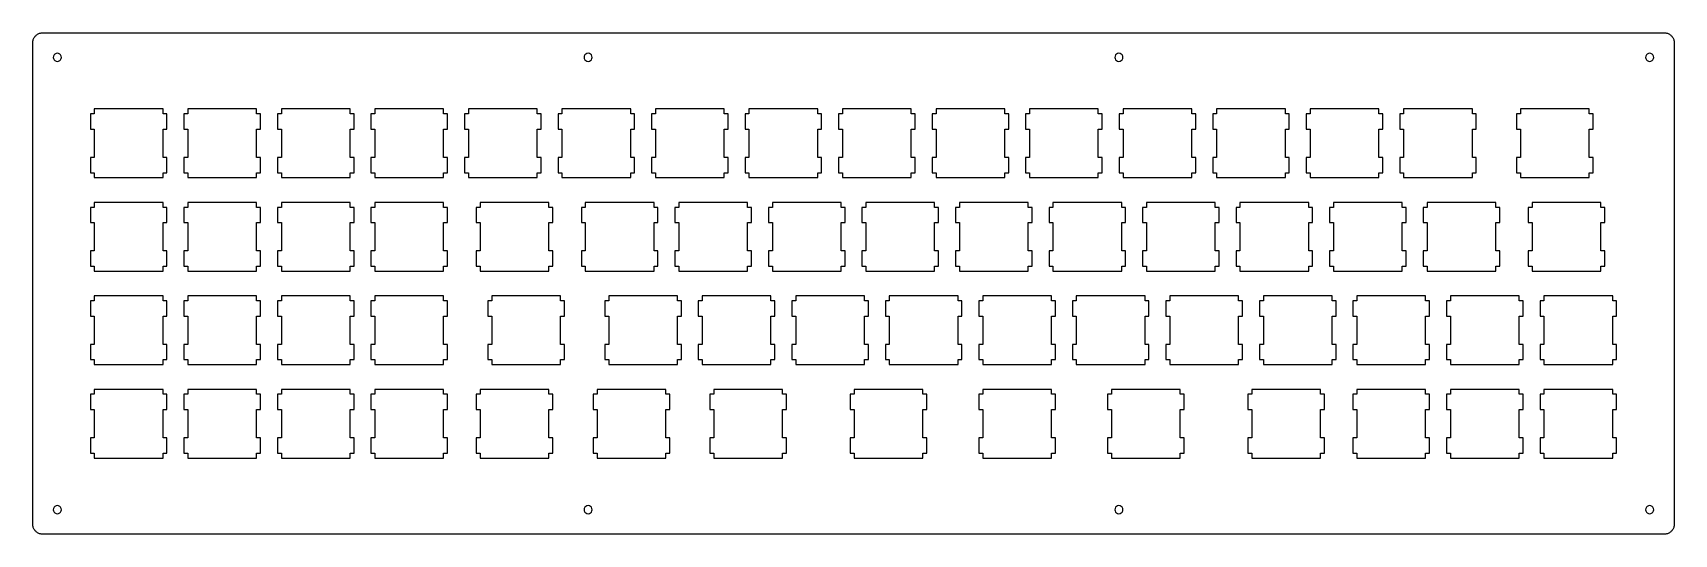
# Model space of a CAD drawing. Extents: x 0 to 334, y 0 to 103.
import ezdxf

# ---------------------------------------------------------------- set-up
doc = ezdxf.new("R2010")
doc.units = 0
doc.layers.get('0').update_dxf_attribs({"linetype": 'CONTINUOUS'})

msp = doc.modelspace()

# ---------------------------------------------------------------- linework, layer by layer
at = {"color": 0}
for p, q in [((0.09508, 100.562), (0.10197, 100.719)), ((0.09508, 2.36196), (0.09508, 100.562)), ((0.10197, 100.719), (0.11989, 100.876)), ((0.11989, 100.876), (0.15021, 101.03)), ((0.15021, 101.03), (0.19293, 101.182)), ((0.19293, 101.182), (0.24805, 101.328)), ((0.24805, 101.328), (0.31282, 101.471)), ((0.31282, 101.471), (0.38999, 101.608)), ((0.38999, 101.608), (0.4768, 101.739)), ((0.4768, 101.739), (0.57464, 101.862)), ((0.57464, 101.862), (0.68075, 101.977)), ((0.68075, 101.977), (0.79651, 102.084)), ((0.79651, 102.084), (0.91915, 102.181)), ((0.91915, 102.181), (1.05006, 102.269)), ((1.05006, 102.269), (1.18787, 102.345)), ((1.18787, 102.345), (1.32981, 102.41)), ((1.32981, 102.41), (1.47588, 102.465)), ((1.47588, 102.465), (1.62884, 102.508)), ((1.62884, 102.508), (1.7818, 102.538)), ((1.7818, 102.538), (1.9389, 102.556)), ((1.9389, 102.556), (2.096, 102.563)), ((2.096, 102.563), (332.421, 102.563)), ((332.421, 102.563), (332.577, 102.556)), ((332.577, 102.556), (332.733, 102.538)), ((332.733, 102.538), (332.887, 102.508)), ((332.887, 102.508), (333.04, 102.465)), ((333.04, 102.465), (333.186, 102.41)), ((333.186, 102.41), (333.328, 102.345)), ((333.328, 102.345), (333.466, 102.269)), ((333.466, 102.269), (333.597, 102.181)), ((333.597, 102.181), (333.72, 102.084)), ((333.72, 102.084), (333.835, 101.977)), ((333.835, 101.977), (333.941, 101.862)), ((333.941, 101.862), (334.039, 101.739)), ((334.039, 101.739), (334.126, 101.608)), ((334.126, 101.608), (334.203, 101.471)), ((334.203, 101.471), (334.268, 101.328)), ((334.268, 101.328), (334.323, 101.182)), ((334.323, 101.182), (334.366, 101.03)), ((334.366, 101.03), (334.396, 100.876)), ((334.396, 100.876), (334.414, 100.719)), ((334.414, 100.719), (334.421, 100.562)), ((334.421, 100.562), (334.421, 2.36196)), ((4.31052, 97.8172), (4.27055, 97.5625)), ((4.27055, 97.5625), (4.31052, 97.3088)), ((4.42764, 98.0475), (4.31052, 97.8172)), ((4.31052, 97.3088), (4.42764, 97.0788)), ((4.61091, 98.2306), (4.42764, 98.0475)), ((4.42764, 97.0788), (4.61091, 96.8954)), ((4.84106, 98.3477), (4.61091, 98.2306)), ((5.09598, 98.388), (4.84106, 98.3477)), ((5.34956, 98.3477), (5.09598, 98.388)), ((5.57967, 98.2306), (5.34956, 98.3477)), ((5.76294, 98.0475), (5.57967, 98.2306)), ((5.57967, 96.8954), (5.76294, 97.0788)), ((5.8801, 97.8172), (5.76294, 98.0475)), ((5.76294, 97.0788), (5.8801, 97.3088)), ((5.92007, 97.5625), (5.8801, 97.8172)), ((5.8801, 97.3088), (5.92007, 97.5625)), ((112.419, 97.8172), (112.379, 97.5625)), ((112.379, 97.5625), (112.419, 97.3088)), ((112.536, 98.0475), (112.419, 97.8172)), ((112.419, 97.3088), (112.536, 97.0788)), ((112.718, 98.2306), (112.536, 98.0475)), ((112.536, 97.0788), (112.718, 96.8954)), ((112.948, 98.3477), (112.718, 98.2306)), ((113.203, 98.388), (112.948, 98.3477)), ((113.458, 98.3477), (113.203, 98.388)), ((113.688, 98.2306), (113.458, 98.3477)), ((113.871, 98.0475), (113.688, 98.2306)), ((113.688, 96.8954), (113.871, 97.0788)), ((113.988, 97.8172), (113.871, 98.0475)), ((113.871, 97.0788), (113.988, 97.3088)), ((114.028, 97.5625), (113.988, 97.8172)), ((113.988, 97.3088), (114.028, 97.5625)), ((220.527, 97.8172), (220.488, 97.5625)), ((220.488, 97.5625), (220.527, 97.3088)), ((220.645, 98.0475), (220.527, 97.8172)), ((220.527, 97.3088), (220.645, 97.0788)), ((220.828, 98.2306), (220.645, 98.0475)), ((220.645, 97.0788), (220.828, 96.8954)), ((221.058, 98.3477), (220.828, 98.2306)), ((221.313, 98.388), (221.058, 98.3477)), ((221.568, 98.3477), (221.313, 98.388)), ((221.798, 98.2306), (221.568, 98.3477)), ((221.98, 98.0475), (221.798, 98.2306)), ((221.798, 96.8954), (221.98, 97.0788)), ((222.097, 97.8172), (221.98, 98.0475)), ((221.98, 97.0788), (222.097, 97.3088)), ((222.137, 97.5625), (222.097, 97.8172)), ((222.097, 97.3088), (222.137, 97.5625)), ((328.636, 97.8172), (328.596, 97.5625)), ((328.596, 97.5625), (328.636, 97.3088)), ((328.753, 98.0475), (328.636, 97.8172)), ((328.636, 97.3088), (328.753, 97.0788)), ((328.936, 98.2306), (328.753, 98.0475)), ((328.753, 97.0788), (328.936, 96.8954)), ((329.166, 98.3477), (328.936, 98.2306)), ((329.421, 98.388), (329.166, 98.3477)), ((329.675, 98.3477), (329.421, 98.388)), ((329.905, 98.2306), (329.675, 98.3477)), ((330.089, 98.0475), (329.905, 98.2306)), ((329.905, 96.8954), (330.089, 97.0788)), ((330.206, 97.8172), (330.089, 98.0475)), ((330.089, 97.0788), (330.206, 97.3088)), ((330.247, 97.5625), (330.206, 97.8172)), ((330.206, 97.3088), (330.247, 97.5625)), ((4.61091, 96.8954), (4.84106, 96.7782)), ((4.84106, 96.7782), (5.09598, 96.7384)), ((5.09598, 96.7384), (5.34956, 96.7782)), ((5.34956, 96.7782), (5.57967, 96.8954)), ((112.718, 96.8954), (112.948, 96.7782)), ((112.948, 96.7782), (113.203, 96.7384)), ((113.203, 96.7384), (113.458, 96.7782)), ((113.458, 96.7782), (113.688, 96.8954)), ((220.828, 96.8954), (221.058, 96.7782)), ((221.058, 96.7782), (221.313, 96.7384)), ((221.313, 96.7384), (221.568, 96.7782)), ((221.568, 96.7782), (221.798, 96.8954)), ((328.936, 96.8954), (329.166, 96.7782)), ((329.166, 96.7782), (329.421, 96.7384)), ((329.421, 96.7384), (329.675, 96.7782)), ((329.675, 96.7782), (329.905, 96.8954)), ((12.6201, 87.0384), (12.6201, 86.0379)), ((26.6209, 87.0384), (12.6201, 87.0384)), ((26.6209, 86.0379), (26.6209, 87.0384)), ((31.6701, 87.0384), (31.6701, 86.0379)), ((45.671, 87.0384), (31.6701, 87.0384)), ((45.671, 86.0379), (45.671, 87.0384)), ((50.7199, 87.0384), (50.7199, 86.0379)), ((64.721, 87.0384), (50.7199, 87.0384)), ((64.721, 86.0379), (64.721, 87.0384)), ((69.7699, 87.0384), (69.7699, 86.0379)), ((83.771, 87.0384), (69.7699, 87.0384)), ((83.771, 86.0379), (83.771, 87.0384)), ((88.8199, 87.0384), (88.8199, 86.0379)), ((102.821, 87.0384), (88.8199, 87.0384)), ((102.821, 86.0379), (102.821, 87.0384)), ((107.87, 87.0384), (107.87, 86.0379)), ((121.87, 87.0384), (107.87, 87.0384)), ((121.87, 86.0379), (121.87, 87.0384)), ((126.92, 87.0384), (126.92, 86.0379)), ((140.921, 87.0384), (126.92, 87.0384)), ((140.921, 86.0379), (140.921, 87.0384)), ((145.97, 87.0384), (145.97, 86.0379)), ((159.971, 87.0384), (145.97, 87.0384)), ((159.971, 86.0379), (159.971, 87.0384)), ((165.02, 87.0384), (165.02, 86.0379)), ((179.021, 87.0384), (165.02, 87.0384)), ((179.021, 86.0379), (179.021, 87.0384)), ((184.07, 87.0384), (184.07, 86.0379)), ((198.071, 87.0384), (184.07, 87.0384)), ((198.071, 86.0379), (198.071, 87.0384)), ((203.12, 87.0384), (203.12, 86.0379)), ((217.121, 87.0384), (203.12, 87.0384)), ((217.121, 86.0379), (217.121, 87.0384)), ((222.17, 87.0384), (222.17, 86.0379)), ((236.171, 87.0384), (222.17, 87.0384)), ((236.171, 86.0379), (236.171, 87.0384)), ((241.22, 87.0384), (241.22, 86.0379)), ((255.221, 87.0384), (241.22, 87.0384)), ((255.221, 86.0379), (255.221, 87.0384)), ((260.27, 87.0384), (260.27, 86.0379)), ((274.271, 87.0384), (260.27, 87.0384)), ((274.271, 86.0379), (274.271, 87.0384)), ((279.32, 87.0384), (279.32, 86.0379)), ((293.321, 87.0384), (279.32, 87.0384)), ((293.321, 86.0379), (293.321, 87.0384)), ((303.132, 87.0384), (303.132, 86.0379)), ((317.132, 87.0384), (303.132, 87.0384)), ((317.132, 86.0379), (317.132, 87.0384)), ((12.6201, 86.0379), (11.8194, 86.0379)), ((11.8194, 86.0379), (11.8194, 82.9374)), ((27.4188, 86.0379), (26.6209, 86.0379)), ((27.4188, 82.9374), (27.4188, 86.0379)), ((31.6701, 86.0379), (30.8708, 86.0379)), ((30.8708, 86.0379), (30.8708, 82.9374)), ((46.4704, 86.0379), (45.671, 86.0379)), ((46.4704, 82.9374), (46.4704, 86.0379)), ((50.7199, 86.0379), (49.9209, 86.0379)), ((49.9209, 86.0379), (49.9209, 82.9374)), ((65.5204, 86.0379), (64.721, 86.0379)), ((65.5204, 82.9374), (65.5204, 86.0379)), ((69.7699, 86.0379), (68.9709, 86.0379)), ((68.9709, 86.0379), (68.9709, 82.9374)), ((84.5704, 86.0379), (83.771, 86.0379)), ((84.5704, 82.9374), (84.5704, 86.0379)), ((88.8199, 86.0379), (88.0209, 86.0379)), ((88.0209, 86.0379), (88.0209, 82.9374)), ((103.619, 86.0379), (102.821, 86.0379)), ((103.619, 82.9374), (103.619, 86.0379)), ((107.87, 86.0379), (107.071, 86.0379)), ((107.071, 86.0379), (107.071, 82.9374)), ((122.669, 86.0379), (121.87, 86.0379)), ((122.669, 82.9374), (122.669, 86.0379)), ((126.92, 86.0379), (126.119, 86.0379)), ((126.119, 86.0379), (126.119, 82.9374)), ((141.72, 86.0379), (140.921, 86.0379)), ((141.72, 82.9374), (141.72, 86.0379)), ((145.97, 86.0379), (145.171, 86.0379)), ((145.171, 86.0379), (145.171, 82.9374)), ((160.77, 86.0379), (159.971, 86.0379)), ((160.77, 82.9374), (160.77, 86.0379)), ((165.02, 86.0379), (164.221, 86.0379)), ((164.221, 86.0379), (164.221, 82.9374)), ((179.82, 86.0379), (179.021, 86.0379)), ((179.82, 82.9374), (179.82, 86.0379)), ((184.07, 86.0379), (183.271, 86.0379)), ((183.271, 86.0379), (183.271, 82.9374)), ((198.87, 86.0379), (198.071, 86.0379)), ((198.87, 82.9374), (198.87, 86.0379)), ((203.12, 86.0379), (202.321, 86.0379)), ((202.321, 86.0379), (202.321, 82.9374)), ((217.92, 86.0379), (217.121, 86.0379)), ((217.92, 82.9374), (217.92, 86.0379)), ((222.17, 86.0379), (221.371, 86.0379)), ((221.371, 86.0379), (221.371, 82.9374)), ((236.97, 86.0379), (236.171, 86.0379)), ((236.97, 82.9374), (236.97, 86.0379)), ((241.22, 86.0379), (240.421, 86.0379)), ((240.421, 86.0379), (240.421, 82.9374)), ((256.02, 86.0379), (255.221, 86.0379)), ((256.02, 82.9374), (256.02, 86.0379)), ((260.27, 86.0379), (259.471, 86.0379)), ((259.471, 86.0379), (259.471, 82.9374)), ((275.07, 86.0379), (274.271, 86.0379)), ((275.07, 82.9374), (275.07, 86.0379)), ((279.32, 86.0379), (278.521, 86.0379)), ((278.521, 86.0379), (278.521, 82.9374)), ((294.12, 86.0379), (293.321, 86.0379)), ((294.12, 82.9374), (294.12, 86.0379)), ((303.132, 86.0379), (302.332, 86.0379)), ((302.332, 86.0379), (302.332, 82.9374)), ((317.933, 86.0379), (317.132, 86.0379)), ((317.933, 82.9374), (317.933, 86.0379)), ((11.8194, 82.9374), (12.6201, 82.9374)), ((12.6201, 82.9374), (12.6201, 77.1384)), ((26.6209, 77.1384), (26.6209, 82.9374)), ((26.6209, 82.9374), (27.4188, 82.9374)), ((30.8708, 82.9374), (31.6701, 82.9374)), ((31.6701, 82.9374), (31.6701, 77.1384)), ((45.671, 77.1384), (45.671, 82.9374)), ((45.671, 82.9374), (46.4704, 82.9374)), ((49.9209, 82.9374), (50.7199, 82.9374)), ((50.7199, 82.9374), (50.7199, 77.1384)), ((64.721, 77.1384), (64.721, 82.9374)), ((64.721, 82.9374), (65.5204, 82.9374)), ((68.9709, 82.9374), (69.7699, 82.9374)), ((69.7699, 82.9374), (69.7699, 77.1384)), ((83.771, 77.1384), (83.771, 82.9374)), ((83.771, 82.9374), (84.5704, 82.9374)), ((88.0209, 82.9374), (88.8199, 82.9374)), ((88.8199, 82.9374), (88.8199, 77.1384)), ((102.821, 77.1384), (102.821, 82.9374)), ((102.821, 82.9374), (103.619, 82.9374)), ((107.071, 82.9374), (107.87, 82.9374)), ((107.87, 82.9374), (107.87, 77.1384)), ((121.87, 77.1384), (121.87, 82.9374)), ((121.87, 82.9374), (122.669, 82.9374)), ((126.119, 82.9374), (126.92, 82.9374)), ((126.92, 82.9374), (126.92, 77.1384)), ((140.921, 77.1384), (140.921, 82.9374)), ((140.921, 82.9374), (141.72, 82.9374)), ((145.171, 82.9374), (145.97, 82.9374)), ((145.97, 82.9374), (145.97, 77.1384)), ((159.971, 77.1384), (159.971, 82.9374)), ((159.971, 82.9374), (160.77, 82.9374)), ((164.221, 82.9374), (165.02, 82.9374)), ((165.02, 82.9374), (165.02, 77.1384)), ((179.021, 77.1384), (179.021, 82.9374)), ((179.021, 82.9374), (179.82, 82.9374)), ((183.271, 82.9374), (184.07, 82.9374)), ((184.07, 82.9374), (184.07, 77.1384)), ((198.071, 77.1384), (198.071, 82.9374)), ((198.071, 82.9374), (198.87, 82.9374)), ((202.321, 82.9374), (203.12, 82.9374)), ((203.12, 82.9374), (203.12, 77.1384)), ((217.121, 77.1384), (217.121, 82.9374)), ((217.121, 82.9374), (217.92, 82.9374)), ((221.371, 82.9374), (222.17, 82.9374)), ((222.17, 82.9374), (222.17, 77.1384)), ((236.171, 77.1384), (236.171, 82.9374)), ((236.171, 82.9374), (236.97, 82.9374)), ((240.421, 82.9374), (241.22, 82.9374)), ((241.22, 82.9374), (241.22, 77.1384)), ((255.221, 77.1384), (255.221, 82.9374)), ((255.221, 82.9374), (256.02, 82.9374)), ((259.471, 82.9374), (260.27, 82.9374)), ((260.27, 82.9374), (260.27, 77.1384)), ((274.271, 77.1384), (274.271, 82.9374)), ((274.271, 82.9374), (275.07, 82.9374)), ((278.521, 82.9374), (279.32, 82.9374)), ((279.32, 82.9374), (279.32, 77.1384)), ((293.321, 77.1384), (293.321, 82.9374)), ((293.321, 82.9374), (294.12, 82.9374)), ((302.332, 82.9374), (303.132, 82.9374)), ((303.132, 82.9374), (303.132, 77.1384)), ((317.132, 77.1384), (317.132, 82.9374)), ((317.132, 82.9374), (317.933, 82.9374)), ((12.6201, 77.1384), (11.8194, 77.1384)), ((11.8194, 77.1384), (11.8194, 74.0378)), ((27.4188, 77.1384), (26.6209, 77.1384)), ((27.4188, 74.0378), (27.4188, 77.1384)), ((31.6701, 77.1384), (30.8708, 77.1384)), ((30.8708, 77.1384), (30.8708, 74.0378)), ((46.4704, 77.1384), (45.671, 77.1384)), ((46.4704, 74.0378), (46.4704, 77.1384)), ((50.7199, 77.1384), (49.9209, 77.1384)), ((49.9209, 77.1384), (49.9209, 74.0378)), ((65.5204, 77.1384), (64.721, 77.1384)), ((65.5204, 74.0378), (65.5204, 77.1384)), ((69.7699, 77.1384), (68.9709, 77.1384)), ((68.9709, 77.1384), (68.9709, 74.0378)), ((84.5704, 77.1384), (83.771, 77.1384)), ((84.5704, 74.0378), (84.5704, 77.1384)), ((88.8199, 77.1384), (88.0209, 77.1384)), ((88.0209, 77.1384), (88.0209, 74.0378)), ((103.619, 77.1384), (102.821, 77.1384)), ((103.619, 74.0378), (103.619, 77.1384)), ((107.87, 77.1384), (107.071, 77.1384)), ((107.071, 77.1384), (107.071, 74.0378)), ((122.669, 77.1384), (121.87, 77.1384)), ((122.669, 74.0378), (122.669, 77.1384)), ((126.92, 77.1384), (126.119, 77.1384)), ((126.119, 77.1384), (126.119, 74.0378)), ((141.72, 77.1384), (140.921, 77.1384)), ((141.72, 74.0378), (141.72, 77.1384)), ((145.97, 77.1384), (145.171, 77.1384)), ((145.171, 77.1384), (145.171, 74.0378)), ((160.77, 77.1384), (159.971, 77.1384)), ((160.77, 74.0378), (160.77, 77.1384)), ((165.02, 77.1384), (164.221, 77.1384)), ((164.221, 77.1384), (164.221, 74.0378)), ((179.82, 77.1384), (179.021, 77.1384)), ((179.82, 74.0378), (179.82, 77.1384)), ((184.07, 77.1384), (183.271, 77.1384)), ((183.271, 77.1384), (183.271, 74.0378)), ((198.87, 77.1384), (198.071, 77.1384)), ((198.87, 74.0378), (198.87, 77.1384)), ((203.12, 77.1384), (202.321, 77.1384)), ((202.321, 77.1384), (202.321, 74.0378)), ((217.92, 77.1384), (217.121, 77.1384)), ((217.92, 74.0378), (217.92, 77.1384)), ((222.17, 77.1384), (221.371, 77.1384)), ((221.371, 77.1384), (221.371, 74.0378)), ((236.97, 77.1384), (236.171, 77.1384)), ((236.97, 74.0378), (236.97, 77.1384)), ((241.22, 77.1384), (240.421, 77.1384)), ((240.421, 77.1384), (240.421, 74.0378)), ((256.02, 77.1384), (255.221, 77.1384)), ((256.02, 74.0378), (256.02, 77.1384)), ((260.27, 77.1384), (259.471, 77.1384)), ((259.471, 77.1384), (259.471, 74.0378)), ((275.07, 77.1384), (274.271, 77.1384)), ((275.07, 74.0378), (275.07, 77.1384)), ((279.32, 77.1384), (278.521, 77.1384)), ((278.521, 77.1384), (278.521, 74.0378)), ((294.12, 77.1384), (293.321, 77.1384)), ((294.12, 74.0378), (294.12, 77.1384)), ((303.132, 77.1384), (302.332, 77.1384)), ((302.332, 77.1384), (302.332, 74.0378)), ((317.933, 77.1384), (317.132, 77.1384)), ((317.933, 74.0378), (317.933, 77.1384)), ((11.8194, 74.0378), (12.6201, 74.0378)), ((12.6201, 74.0378), (12.6201, 73.0373)), ((26.6209, 73.0373), (26.6209, 74.0378)), ((26.6209, 74.0378), (27.4188, 74.0378)), ((30.8708, 74.0378), (31.6701, 74.0378)), ((31.6701, 74.0378), (31.6701, 73.0373)), ((45.671, 73.0373), (45.671, 74.0378)), ((45.671, 74.0378), (46.4704, 74.0378)), ((49.9209, 74.0378), (50.7199, 74.0378)), ((50.7199, 74.0378), (50.7199, 73.0373)), ((64.721, 73.0373), (64.721, 74.0378)), ((64.721, 74.0378), (65.5204, 74.0378)), ((68.9709, 74.0378), (69.7699, 74.0378)), ((69.7699, 74.0378), (69.7699, 73.0373)), ((83.771, 73.0373), (83.771, 74.0378)), ((83.771, 74.0378), (84.5704, 74.0378)), ((88.0209, 74.0378), (88.8199, 74.0378)), ((88.8199, 74.0378), (88.8199, 73.0373)), ((102.821, 73.0373), (102.821, 74.0378)), ((102.821, 74.0378), (103.619, 74.0378)), ((107.071, 74.0378), (107.87, 74.0378)), ((107.87, 74.0378), (107.87, 73.0373)), ((121.87, 73.0373), (121.87, 74.0378)), ((121.87, 74.0378), (122.669, 74.0378)), ((126.119, 74.0378), (126.92, 74.0378)), ((126.92, 74.0378), (126.92, 73.0373)), ((140.921, 73.0373), (140.921, 74.0378)), ((140.921, 74.0378), (141.72, 74.0378)), ((145.171, 74.0378), (145.97, 74.0378)), ((145.97, 74.0378), (145.97, 73.0373)), ((159.971, 73.0373), (159.971, 74.0378)), ((159.971, 74.0378), (160.77, 74.0378)), ((164.221, 74.0378), (165.02, 74.0378)), ((165.02, 74.0378), (165.02, 73.0373)), ((179.021, 73.0373), (179.021, 74.0378)), ((179.021, 74.0378), (179.82, 74.0378)), ((183.271, 74.0378), (184.07, 74.0378)), ((184.07, 74.0378), (184.07, 73.0373)), ((198.071, 73.0373), (198.071, 74.0378)), ((198.071, 74.0378), (198.87, 74.0378)), ((202.321, 74.0378), (203.12, 74.0378)), ((203.12, 74.0378), (203.12, 73.0373)), ((217.121, 73.0373), (217.121, 74.0378)), ((217.121, 74.0378), (217.92, 74.0378)), ((221.371, 74.0378), (222.17, 74.0378)), ((222.17, 74.0378), (222.17, 73.0373)), ((236.171, 73.0373), (236.171, 74.0378)), ((236.171, 74.0378), (236.97, 74.0378)), ((240.421, 74.0378), (241.22, 74.0378)), ((241.22, 74.0378), (241.22, 73.0373)), ((255.221, 73.0373), (255.221, 74.0378)), ((255.221, 74.0378), (256.02, 74.0378)), ((259.471, 74.0378), (260.27, 74.0378)), ((260.27, 74.0378), (260.27, 73.0373)), ((274.271, 73.0373), (274.271, 74.0378)), ((274.271, 74.0378), (275.07, 74.0378)), ((278.521, 74.0378), (279.32, 74.0378)), ((279.32, 74.0378), (279.32, 73.0373)), ((293.321, 73.0373), (293.321, 74.0378)), ((293.321, 74.0378), (294.12, 74.0378)), ((302.332, 74.0378), (303.132, 74.0378)), ((303.132, 74.0378), (303.132, 73.0373)), ((317.132, 73.0373), (317.132, 74.0378)), ((317.132, 74.0378), (317.933, 74.0378)), ((12.6201, 73.0373), (26.6209, 73.0373)), ((31.6701, 73.0373), (45.671, 73.0373)), ((50.7199, 73.0373), (64.721, 73.0373)), ((69.7699, 73.0373), (83.771, 73.0373)), ((88.8199, 73.0373), (102.821, 73.0373)), ((107.87, 73.0373), (121.87, 73.0373)), ((126.92, 73.0373), (140.921, 73.0373)), ((145.97, 73.0373), (159.971, 73.0373)), ((165.02, 73.0373), (179.021, 73.0373)), ((184.07, 73.0373), (198.071, 73.0373)), ((203.12, 73.0373), (217.121, 73.0373)), ((222.17, 73.0373), (236.171, 73.0373)), ((241.22, 73.0373), (255.221, 73.0373)), ((260.27, 73.0373), (274.271, 73.0373)), ((279.32, 73.0373), (293.321, 73.0373)), ((303.132, 73.0373), (317.132, 73.0373)), ((12.6201, 66.9879), (11.8194, 66.9879)), ((11.8194, 66.9879), (11.8194, 63.8874)), ((12.6201, 67.9884), (12.6201, 66.9879)), ((26.6209, 67.9884), (12.6201, 67.9884)), ((26.6209, 66.9879), (26.6209, 67.9884)), ((27.4188, 66.9879), (26.6209, 66.9879)), ((27.4188, 63.8874), (27.4188, 66.9879)), ((31.6701, 66.9879), (30.8708, 66.9879)), ((30.8708, 66.9879), (30.8708, 63.8874)), ((31.6701, 67.9884), (31.6701, 66.9879)), ((45.671, 67.9884), (31.6701, 67.9884)), ((45.671, 66.9879), (45.671, 67.9884)), ((46.4704, 66.9879), (45.671, 66.9879)), ((46.4704, 63.8874), (46.4704, 66.9879)), ((50.7199, 66.9879), (49.9209, 66.9879)), ((49.9209, 66.9879), (49.9209, 63.8874)), ((50.7199, 67.9884), (50.7199, 66.9879)), ((64.721, 67.9884), (50.7199, 67.9884)), ((64.721, 66.9879), (64.721, 67.9884)), ((65.5204, 66.9879), (64.721, 66.9879)), ((65.5204, 63.8874), (65.5204, 66.9879)), ((69.7699, 66.9879), (68.9709, 66.9879)), ((68.9709, 66.9879), (68.9709, 63.8874)), ((69.7699, 67.9884), (69.7699, 66.9879)), ((83.771, 67.9884), (69.7699, 67.9884)), ((83.771, 66.9879), (83.771, 67.9884)), ((84.5704, 66.9879), (83.771, 66.9879)), ((84.5704, 63.8874), (84.5704, 66.9879)), ((91.2012, 66.9879), (90.4021, 66.9879)), ((90.4021, 66.9879), (90.4021, 63.8874)), ((91.2012, 67.9884), (91.2012, 66.9879)), ((105.201, 67.9884), (91.2012, 67.9884)), ((105.201, 66.9879), (105.201, 67.9884)), ((106.002, 66.9879), (105.201, 66.9879)), ((106.002, 63.8874), (106.002, 66.9879)), ((112.632, 66.9879), (111.832, 66.9879)), ((111.832, 66.9879), (111.832, 63.8874)), ((112.632, 67.9884), (112.632, 66.9879)), ((126.632, 67.9884), (112.632, 67.9884)), ((126.632, 66.9879), (126.632, 67.9884)), ((127.433, 66.9879), (126.632, 66.9879)), ((127.433, 63.8874), (127.433, 66.9879)), ((131.682, 66.9879), (130.882, 66.9879)), ((130.882, 66.9879), (130.882, 63.8874)), ((131.682, 67.9884), (131.682, 66.9879)), ((145.682, 67.9884), (131.682, 67.9884)), ((145.682, 66.9879), (145.682, 67.9884)), ((146.483, 66.9879), (145.682, 66.9879)), ((146.483, 63.8874), (146.483, 66.9879)), ((150.732, 66.9879), (149.932, 66.9879)), ((149.932, 66.9879), (149.932, 63.8874)), ((150.732, 67.9884), (150.732, 66.9879)), ((164.732, 67.9884), (150.732, 67.9884)), ((164.732, 66.9879), (164.732, 67.9884)), ((165.533, 66.9879), (164.732, 66.9879)), ((165.533, 63.8874), (165.533, 66.9879)), ((169.782, 66.9879), (168.982, 66.9879)), ((168.982, 66.9879), (168.982, 63.8874)), ((169.782, 67.9884), (169.782, 66.9879)), ((183.782, 67.9884), (169.782, 67.9884)), ((183.782, 66.9879), (183.782, 67.9884)), ((184.583, 66.9879), (183.782, 66.9879)), ((184.583, 63.8874), (184.583, 66.9879)), ((188.832, 66.9879), (188.032, 66.9879)), ((188.032, 66.9879), (188.032, 63.8874)), ((188.832, 67.9884), (188.832, 66.9879)), ((202.832, 67.9884), (188.832, 67.9884)), ((202.832, 66.9879), (202.832, 67.9884)), ((203.633, 66.9879), (202.832, 66.9879)), ((203.633, 63.8874), (203.633, 66.9879)), ((207.882, 66.9879), (207.082, 66.9879)), ((207.082, 66.9879), (207.082, 63.8874)), ((207.882, 67.9884), (207.882, 66.9879)), ((221.882, 67.9884), (207.882, 67.9884)), ((221.882, 66.9879), (221.882, 67.9884)), ((222.683, 66.9879), (221.882, 66.9879)), ((222.683, 63.8874), (222.683, 66.9879)), ((226.932, 66.9879), (226.132, 66.9879)), ((226.132, 66.9879), (226.132, 63.8874)), ((226.932, 67.9884), (226.932, 66.9879)), ((240.932, 67.9884), (226.932, 67.9884)), ((240.932, 66.9879), (240.932, 67.9884)), ((241.733, 66.9879), (240.932, 66.9879)), ((241.733, 63.8874), (241.733, 66.9879)), ((245.982, 66.9879), (245.182, 66.9879)), ((245.182, 66.9879), (245.182, 63.8874)), ((245.982, 67.9884), (245.982, 66.9879)), ((259.982, 67.9884), (245.982, 67.9884)), ((259.982, 66.9879), (259.982, 67.9884)), ((260.783, 66.9879), (259.982, 66.9879)), ((260.783, 63.8874), (260.783, 66.9879)), ((265.032, 66.9879), (264.232, 66.9879)), ((264.232, 66.9879), (264.232, 63.8874)), ((265.032, 67.9884), (265.032, 66.9879)), ((279.032, 67.9884), (265.032, 67.9884)), ((279.032, 66.9879), (279.032, 67.9884)), ((279.833, 66.9879), (279.032, 66.9879)), ((279.833, 63.8874), (279.833, 66.9879)), ((284.082, 66.9879), (283.282, 66.9879)), ((283.282, 66.9879), (283.282, 63.8874)), ((284.082, 67.9884), (284.082, 66.9879)), ((298.082, 67.9884), (284.082, 67.9884)), ((298.082, 66.9879), (298.082, 67.9884)), ((298.883, 66.9879), (298.082, 66.9879)), ((298.883, 63.8874), (298.883, 66.9879)), ((305.514, 66.9879), (304.713, 66.9879)), ((304.713, 66.9879), (304.713, 63.8874)), ((305.514, 67.9884), (305.514, 66.9879)), ((319.513, 67.9884), (305.514, 67.9884)), ((319.513, 66.9879), (319.513, 67.9884)), ((320.314, 66.9879), (319.513, 66.9879)), ((320.314, 63.8874), (320.314, 66.9879)), ((11.8194, 63.8874), (12.6201, 63.8874)), ((12.6201, 63.8874), (12.6201, 58.0884)), ((26.6209, 58.0884), (26.6209, 63.8874)), ((26.6209, 63.8874), (27.4188, 63.8874)), ((30.8708, 63.8874), (31.6701, 63.8874)), ((31.6701, 63.8874), (31.6701, 58.0884)), ((45.671, 58.0884), (45.671, 63.8874)), ((45.671, 63.8874), (46.4704, 63.8874)), ((49.9209, 63.8874), (50.7199, 63.8874)), ((50.7199, 63.8874), (50.7199, 58.0884)), ((64.721, 58.0884), (64.721, 63.8874)), ((64.721, 63.8874), (65.5204, 63.8874)), ((68.9709, 63.8874), (69.7699, 63.8874)), ((69.7699, 63.8874), (69.7699, 58.0884)), ((83.771, 58.0884), (83.771, 63.8874)), ((83.771, 63.8874), (84.5704, 63.8874)), ((90.4021, 63.8874), (91.2012, 63.8874)), ((91.2012, 63.8874), (91.2012, 58.0884)), ((105.201, 58.0884), (105.201, 63.8874)), ((105.201, 63.8874), (106.002, 63.8874)), ((111.832, 63.8874), (112.632, 63.8874)), ((112.632, 63.8874), (112.632, 58.0884)), ((126.632, 58.0884), (126.632, 63.8874)), ((126.632, 63.8874), (127.433, 63.8874)), ((130.882, 63.8874), (131.682, 63.8874)), ((131.682, 63.8874), (131.682, 58.0884)), ((145.682, 58.0884), (145.682, 63.8874)), ((145.682, 63.8874), (146.483, 63.8874)), ((149.932, 63.8874), (150.732, 63.8874)), ((150.732, 63.8874), (150.732, 58.0884)), ((164.732, 58.0884), (164.732, 63.8874)), ((164.732, 63.8874), (165.533, 63.8874)), ((168.982, 63.8874), (169.782, 63.8874)), ((169.782, 63.8874), (169.782, 58.0884)), ((183.782, 58.0884), (183.782, 63.8874)), ((183.782, 63.8874), (184.583, 63.8874)), ((188.032, 63.8874), (188.832, 63.8874)), ((188.832, 63.8874), (188.832, 58.0884)), ((202.832, 58.0884), (202.832, 63.8874)), ((202.832, 63.8874), (203.633, 63.8874)), ((207.082, 63.8874), (207.882, 63.8874)), ((207.882, 63.8874), (207.882, 58.0884)), ((221.882, 58.0884), (221.882, 63.8874)), ((221.882, 63.8874), (222.683, 63.8874)), ((226.132, 63.8874), (226.932, 63.8874)), ((226.932, 63.8874), (226.932, 58.0884)), ((240.932, 58.0884), (240.932, 63.8874)), ((240.932, 63.8874), (241.733, 63.8874)), ((245.182, 63.8874), (245.982, 63.8874)), ((245.982, 63.8874), (245.982, 58.0884)), ((259.982, 58.0884), (259.982, 63.8874)), ((259.982, 63.8874), (260.783, 63.8874)), ((264.232, 63.8874), (265.032, 63.8874)), ((265.032, 63.8874), (265.032, 58.0884)), ((279.032, 58.0884), (279.032, 63.8874)), ((279.032, 63.8874), (279.833, 63.8874)), ((283.282, 63.8874), (284.082, 63.8874)), ((284.082, 63.8874), (284.082, 58.0884)), ((298.082, 58.0884), (298.082, 63.8874)), ((298.082, 63.8874), (298.883, 63.8874)), ((304.713, 63.8874), (305.514, 63.8874)), ((305.514, 63.8874), (305.514, 58.0884)), ((319.513, 58.0884), (319.513, 63.8874)), ((319.513, 63.8874), (320.314, 63.8874)), ((12.6201, 58.0884), (11.8194, 58.0884)), ((11.8194, 58.0884), (11.8194, 54.9878)), ((27.4188, 58.0884), (26.6209, 58.0884)), ((27.4188, 54.9878), (27.4188, 58.0884)), ((31.6701, 58.0884), (30.8708, 58.0884)), ((30.8708, 58.0884), (30.8708, 54.9878)), ((46.4704, 58.0884), (45.671, 58.0884)), ((46.4704, 54.9878), (46.4704, 58.0884)), ((50.7199, 58.0884), (49.9209, 58.0884)), ((49.9209, 58.0884), (49.9209, 54.9878)), ((65.5204, 58.0884), (64.721, 58.0884)), ((65.5204, 54.9878), (65.5204, 58.0884)), ((69.7699, 58.0884), (68.9709, 58.0884)), ((68.9709, 58.0884), (68.9709, 54.9878)), ((84.5704, 58.0884), (83.771, 58.0884)), ((84.5704, 54.9878), (84.5704, 58.0884)), ((91.2012, 58.0884), (90.4021, 58.0884)), ((90.4021, 58.0884), (90.4021, 54.9878)), ((106.002, 58.0884), (105.201, 58.0884)), ((106.002, 54.9878), (106.002, 58.0884)), ((112.632, 58.0884), (111.832, 58.0884)), ((111.832, 58.0884), (111.832, 54.9878)), ((127.433, 58.0884), (126.632, 58.0884)), ((127.433, 54.9878), (127.433, 58.0884)), ((131.682, 58.0884), (130.882, 58.0884)), ((130.882, 58.0884), (130.882, 54.9878)), ((146.483, 58.0884), (145.682, 58.0884)), ((146.483, 54.9878), (146.483, 58.0884)), ((150.732, 58.0884), (149.932, 58.0884)), ((149.932, 58.0884), (149.932, 54.9878)), ((165.533, 58.0884), (164.732, 58.0884)), ((165.533, 54.9878), (165.533, 58.0884)), ((169.782, 58.0884), (168.982, 58.0884)), ((168.982, 58.0884), (168.982, 54.9878)), ((184.583, 58.0884), (183.782, 58.0884)), ((184.583, 54.9878), (184.583, 58.0884)), ((188.832, 58.0884), (188.032, 58.0884)), ((188.032, 58.0884), (188.032, 54.9878)), ((203.633, 58.0884), (202.832, 58.0884)), ((203.633, 54.9878), (203.633, 58.0884)), ((207.882, 58.0884), (207.082, 58.0884)), ((207.082, 58.0884), (207.082, 54.9878)), ((222.683, 58.0884), (221.882, 58.0884)), ((222.683, 54.9878), (222.683, 58.0884)), ((226.932, 58.0884), (226.132, 58.0884)), ((226.132, 58.0884), (226.132, 54.9878)), ((241.733, 58.0884), (240.932, 58.0884)), ((241.733, 54.9878), (241.733, 58.0884)), ((245.982, 58.0884), (245.182, 58.0884)), ((245.182, 58.0884), (245.182, 54.9878)), ((260.783, 58.0884), (259.982, 58.0884)), ((260.783, 54.9878), (260.783, 58.0884)), ((265.032, 58.0884), (264.232, 58.0884)), ((264.232, 58.0884), (264.232, 54.9878)), ((279.833, 58.0884), (279.032, 58.0884)), ((279.833, 54.9878), (279.833, 58.0884)), ((284.082, 58.0884), (283.282, 58.0884)), ((283.282, 58.0884), (283.282, 54.9878)), ((298.883, 58.0884), (298.082, 58.0884)), ((298.883, 54.9878), (298.883, 58.0884)), ((305.514, 58.0884), (304.713, 58.0884)), ((304.713, 58.0884), (304.713, 54.9878)), ((320.314, 58.0884), (319.513, 58.0884)), ((320.314, 54.9878), (320.314, 58.0884)), ((11.8194, 54.9878), (12.6201, 54.9878)), ((12.6201, 54.9878), (12.6201, 53.9873)), ((12.6201, 53.9873), (26.6209, 53.9873)), ((26.6209, 53.9873), (26.6209, 54.9878)), ((26.6209, 54.9878), (27.4188, 54.9878)), ((30.8708, 54.9878), (31.6701, 54.9878)), ((31.6701, 54.9878), (31.6701, 53.9873)), ((31.6701, 53.9873), (45.671, 53.9873)), ((45.671, 53.9873), (45.671, 54.9878)), ((45.671, 54.9878), (46.4704, 54.9878)), ((49.9209, 54.9878), (50.7199, 54.9878)), ((50.7199, 54.9878), (50.7199, 53.9873)), ((50.7199, 53.9873), (64.721, 53.9873)), ((64.721, 53.9873), (64.721, 54.9878)), ((64.721, 54.9878), (65.5204, 54.9878)), ((68.9709, 54.9878), (69.7699, 54.9878)), ((69.7699, 54.9878), (69.7699, 53.9873)), ((69.7699, 53.9873), (83.771, 53.9873)), ((83.771, 53.9873), (83.771, 54.9878)), ((83.771, 54.9878), (84.5704, 54.9878)), ((90.4021, 54.9878), (91.2012, 54.9878)), ((91.2012, 54.9878), (91.2012, 53.9873)), ((91.2012, 53.9873), (105.201, 53.9873)), ((105.201, 53.9873), (105.201, 54.9878)), ((105.201, 54.9878), (106.002, 54.9878)), ((111.832, 54.9878), (112.632, 54.9878)), ((112.632, 54.9878), (112.632, 53.9873)), ((112.632, 53.9873), (126.632, 53.9873)), ((126.632, 53.9873), (126.632, 54.9878)), ((126.632, 54.9878), (127.433, 54.9878)), ((130.882, 54.9878), (131.682, 54.9878)), ((131.682, 54.9878), (131.682, 53.9873)), ((131.682, 53.9873), (145.682, 53.9873)), ((145.682, 53.9873), (145.682, 54.9878)), ((145.682, 54.9878), (146.483, 54.9878)), ((149.932, 54.9878), (150.732, 54.9878)), ((150.732, 54.9878), (150.732, 53.9873)), ((150.732, 53.9873), (164.732, 53.9873)), ((164.732, 53.9873), (164.732, 54.9878)), ((164.732, 54.9878), (165.533, 54.9878)), ((168.982, 54.9878), (169.782, 54.9878)), ((169.782, 54.9878), (169.782, 53.9873)), ((169.782, 53.9873), (183.782, 53.9873)), ((183.782, 53.9873), (183.782, 54.9878)), ((183.782, 54.9878), (184.583, 54.9878)), ((188.032, 54.9878), (188.832, 54.9878)), ((188.832, 54.9878), (188.832, 53.9873)), ((188.832, 53.9873), (202.832, 53.9873)), ((202.832, 53.9873), (202.832, 54.9878)), ((202.832, 54.9878), (203.633, 54.9878)), ((207.082, 54.9878), (207.882, 54.9878)), ((207.882, 54.9878), (207.882, 53.9873)), ((207.882, 53.9873), (221.882, 53.9873)), ((221.882, 53.9873), (221.882, 54.9878)), ((221.882, 54.9878), (222.683, 54.9878)), ((226.132, 54.9878), (226.932, 54.9878)), ((226.932, 54.9878), (226.932, 53.9873)), ((226.932, 53.9873), (240.932, 53.9873)), ((240.932, 53.9873), (240.932, 54.9878)), ((240.932, 54.9878), (241.733, 54.9878)), ((245.182, 54.9878), (245.982, 54.9878)), ((245.982, 54.9878), (245.982, 53.9873)), ((245.982, 53.9873), (259.982, 53.9873)), ((259.982, 53.9873), (259.982, 54.9878)), ((259.982, 54.9878), (260.783, 54.9878)), ((264.232, 54.9878), (265.032, 54.9878)), ((265.032, 54.9878), (265.032, 53.9873)), ((265.032, 53.9873), (279.032, 53.9873)), ((279.032, 53.9873), (279.032, 54.9878)), ((279.032, 54.9878), (279.833, 54.9878)), ((283.282, 54.9878), (284.082, 54.9878)), ((284.082, 54.9878), (284.082, 53.9873)), ((284.082, 53.9873), (298.082, 53.9873)), ((298.082, 53.9873), (298.082, 54.9878)), ((298.082, 54.9878), (298.883, 54.9878)), ((304.713, 54.9878), (305.514, 54.9878)), ((305.514, 54.9878), (305.514, 53.9873)), ((305.514, 53.9873), (319.513, 53.9873)), ((319.513, 53.9873), (319.513, 54.9878)), ((319.513, 54.9878), (320.314, 54.9878)), ((12.6201, 47.9379), (11.8194, 47.9379)), ((11.8194, 47.9379), (11.8194, 44.8374)), ((12.6201, 48.9384), (12.6201, 47.9379)), ((26.6209, 48.9384), (12.6201, 48.9384)), ((26.6209, 47.9379), (26.6209, 48.9384)), ((27.4188, 47.9379), (26.6209, 47.9379)), ((27.4188, 44.8374), (27.4188, 47.9379)), ((31.6701, 47.9379), (30.8708, 47.9379)), ((30.8708, 47.9379), (30.8708, 44.8374)), ((31.6701, 48.9384), (31.6701, 47.9379)), ((45.671, 48.9384), (31.6701, 48.9384)), ((45.671, 47.9379), (45.671, 48.9384)), ((46.4704, 47.9379), (45.671, 47.9379)), ((46.4704, 44.8374), (46.4704, 47.9379)), ((50.7199, 47.9379), (49.9209, 47.9379)), ((49.9209, 47.9379), (49.9209, 44.8374)), ((50.7199, 48.9384), (50.7199, 47.9379)), ((64.721, 48.9384), (50.7199, 48.9384)), ((64.721, 47.9379), (64.721, 48.9384)), ((65.5204, 47.9379), (64.721, 47.9379)), ((65.5204, 44.8374), (65.5204, 47.9379)), ((69.7699, 47.9379), (68.9709, 47.9379)), ((68.9709, 47.9379), (68.9709, 44.8374)), ((69.7699, 48.9384), (69.7699, 47.9379)), ((83.771, 48.9384), (69.7699, 48.9384)), ((83.771, 47.9379), (83.771, 48.9384)), ((84.5704, 47.9379), (83.771, 47.9379)), ((84.5704, 44.8374), (84.5704, 47.9379)), ((93.5824, 47.9379), (92.782, 47.9379)), ((92.782, 47.9379), (92.782, 44.8374)), ((93.5824, 48.9384), (93.5824, 47.9379)), ((107.582, 48.9384), (93.5824, 48.9384)), ((107.582, 47.9379), (107.582, 48.9384)), ((108.383, 47.9379), (107.582, 47.9379)), ((108.383, 44.8374), (108.383, 47.9379)), ((117.395, 47.9379), (116.596, 47.9379)), ((116.596, 47.9379), (116.596, 44.8374)), ((117.395, 48.9384), (117.395, 47.9379)), ((131.396, 48.9384), (117.395, 48.9384)), ((131.396, 47.9379), (131.396, 48.9384)), ((132.195, 47.9379), (131.396, 47.9379)), ((132.195, 44.8374), (132.195, 47.9379)), ((136.445, 47.9379), (135.646, 47.9379)), ((135.646, 47.9379), (135.646, 44.8374)), ((136.445, 48.9384), (136.445, 47.9379)), ((150.446, 48.9384), (136.445, 48.9384)), ((150.446, 47.9379), (150.446, 48.9384)), ((151.245, 47.9379), (150.446, 47.9379)), ((151.245, 44.8374), (151.245, 47.9379)), ((155.495, 47.9379), (154.696, 47.9379)), ((154.696, 47.9379), (154.696, 44.8374)), ((155.495, 48.9384), (155.495, 47.9379)), ((169.496, 48.9384), (155.495, 48.9384)), ((169.496, 47.9379), (169.496, 48.9384)), ((170.295, 47.9379), (169.496, 47.9379)), ((170.295, 44.8374), (170.295, 47.9379)), ((174.545, 47.9379), (173.746, 47.9379)), ((173.746, 47.9379), (173.746, 44.8374)), ((174.545, 48.9384), (174.545, 47.9379)), ((188.546, 48.9384), (174.545, 48.9384)), ((188.546, 47.9379), (188.546, 48.9384)), ((189.345, 47.9379), (188.546, 47.9379)), ((189.345, 44.8374), (189.345, 47.9379)), ((193.595, 47.9379), (192.796, 47.9379)), ((192.796, 47.9379), (192.796, 44.8374)), ((193.595, 48.9384), (193.595, 47.9379)), ((207.596, 48.9384), (193.595, 48.9384)), ((207.596, 47.9379), (207.596, 48.9384)), ((208.395, 47.9379), (207.596, 47.9379)), ((208.395, 44.8374), (208.395, 47.9379)), ((212.645, 47.9379), (211.846, 47.9379)), ((211.846, 47.9379), (211.846, 44.8374)), ((212.645, 48.9384), (212.645, 47.9379)), ((226.646, 48.9384), (212.645, 48.9384)), ((226.646, 47.9379), (226.646, 48.9384)), ((227.445, 47.9379), (226.646, 47.9379)), ((227.445, 44.8374), (227.445, 47.9379)), ((231.695, 47.9379), (230.896, 47.9379)), ((230.896, 47.9379), (230.896, 44.8374)), ((231.695, 48.9384), (231.695, 47.9379)), ((245.696, 48.9384), (231.695, 48.9384)), ((245.696, 47.9379), (245.696, 48.9384)), ((246.495, 47.9379), (245.696, 47.9379)), ((246.495, 44.8374), (246.495, 47.9379)), ((250.745, 47.9379), (249.946, 47.9379)), ((249.946, 47.9379), (249.946, 44.8374)), ((250.745, 48.9384), (250.745, 47.9379)), ((264.746, 48.9384), (250.745, 48.9384)), ((264.746, 47.9379), (264.746, 48.9384)), ((265.545, 47.9379), (264.746, 47.9379)), ((265.545, 44.8374), (265.545, 47.9379)), ((269.795, 47.9379), (268.996, 47.9379)), ((268.996, 47.9379), (268.996, 44.8374)), ((269.795, 48.9384), (269.795, 47.9379)), ((283.796, 48.9384), (269.795, 48.9384)), ((283.796, 47.9379), (283.796, 48.9384)), ((284.595, 47.9379), (283.796, 47.9379)), ((284.595, 44.8374), (284.595, 47.9379)), ((288.845, 47.9379), (288.046, 47.9379)), ((288.046, 47.9379), (288.046, 44.8374)), ((288.845, 48.9384), (288.845, 47.9379)), ((302.846, 48.9384), (288.845, 48.9384)), ((302.846, 47.9379), (302.846, 48.9384)), ((303.645, 47.9379), (302.846, 47.9379)), ((303.645, 44.8374), (303.645, 47.9379)), ((307.895, 47.9379), (307.096, 47.9379)), ((307.096, 47.9379), (307.096, 44.8374)), ((307.895, 48.9384), (307.895, 47.9379)), ((321.896, 48.9384), (307.895, 48.9384)), ((321.896, 47.9379), (321.896, 48.9384)), ((322.695, 47.9379), (321.896, 47.9379)), ((322.695, 44.8374), (322.695, 47.9379)), ((11.8194, 44.8374), (12.6201, 44.8374)), ((12.6201, 44.8374), (12.6201, 39.0384)), ((26.6209, 39.0384), (26.6209, 44.8374)), ((26.6209, 44.8374), (27.4188, 44.8374)), ((30.8708, 44.8374), (31.6701, 44.8374)), ((31.6701, 44.8374), (31.6701, 39.0384)), ((45.671, 39.0384), (45.671, 44.8374)), ((45.671, 44.8374), (46.4704, 44.8374)), ((49.9209, 44.8374), (50.7199, 44.8374)), ((50.7199, 44.8374), (50.7199, 39.0384)), ((64.721, 39.0384), (64.721, 44.8374)), ((64.721, 44.8374), (65.5204, 44.8374)), ((68.9709, 44.8374), (69.7699, 44.8374)), ((69.7699, 44.8374), (69.7699, 39.0384)), ((83.771, 39.0384), (83.771, 44.8374)), ((83.771, 44.8374), (84.5704, 44.8374)), ((92.782, 44.8374), (93.5824, 44.8374)), ((93.5824, 44.8374), (93.5824, 39.0384)), ((107.582, 39.0384), (107.582, 44.8374)), ((107.582, 44.8374), (108.383, 44.8374)), ((116.596, 44.8374), (117.395, 44.8374)), ((117.395, 44.8374), (117.395, 39.0384)), ((131.396, 39.0384), (131.396, 44.8374)), ((131.396, 44.8374), (132.195, 44.8374)), ((135.646, 44.8374), (136.445, 44.8374)), ((136.445, 44.8374), (136.445, 39.0384)), ((150.446, 39.0384), (150.446, 44.8374)), ((150.446, 44.8374), (151.245, 44.8374)), ((154.696, 44.8374), (155.495, 44.8374)), ((155.495, 44.8374), (155.495, 39.0384)), ((169.496, 39.0384), (169.496, 44.8374)), ((169.496, 44.8374), (170.295, 44.8374)), ((173.746, 44.8374), (174.545, 44.8374)), ((174.545, 44.8374), (174.545, 39.0384)), ((188.546, 39.0384), (188.546, 44.8374)), ((188.546, 44.8374), (189.345, 44.8374)), ((192.796, 44.8374), (193.595, 44.8374)), ((193.595, 44.8374), (193.595, 39.0384)), ((207.596, 39.0384), (207.596, 44.8374)), ((207.596, 44.8374), (208.395, 44.8374)), ((211.846, 44.8374), (212.645, 44.8374)), ((212.645, 44.8374), (212.645, 39.0384)), ((226.646, 39.0384), (226.646, 44.8374)), ((226.646, 44.8374), (227.445, 44.8374)), ((230.896, 44.8374), (231.695, 44.8374)), ((231.695, 44.8374), (231.695, 39.0384)), ((245.696, 39.0384), (245.696, 44.8374)), ((245.696, 44.8374), (246.495, 44.8374)), ((249.946, 44.8374), (250.745, 44.8374)), ((250.745, 44.8374), (250.745, 39.0384)), ((264.746, 39.0384), (264.746, 44.8374)), ((264.746, 44.8374), (265.545, 44.8374)), ((268.996, 44.8374), (269.795, 44.8374)), ((269.795, 44.8374), (269.795, 39.0384)), ((283.796, 39.0384), (283.796, 44.8374)), ((283.796, 44.8374), (284.595, 44.8374)), ((288.046, 44.8374), (288.845, 44.8374)), ((288.845, 44.8374), (288.845, 39.0384)), ((302.846, 39.0384), (302.846, 44.8374)), ((302.846, 44.8374), (303.645, 44.8374)), ((307.096, 44.8374), (307.895, 44.8374)), ((307.895, 44.8374), (307.895, 39.0384)), ((321.896, 39.0384), (321.896, 44.8374)), ((321.896, 44.8374), (322.695, 44.8374)), ((12.6201, 39.0384), (11.8194, 39.0384)), ((11.8194, 39.0384), (11.8194, 35.9378)), ((27.4188, 39.0384), (26.6209, 39.0384)), ((27.4188, 35.9378), (27.4188, 39.0384)), ((31.6701, 39.0384), (30.8708, 39.0384)), ((30.8708, 39.0384), (30.8708, 35.9378)), ((46.4704, 39.0384), (45.671, 39.0384)), ((46.4704, 35.9378), (46.4704, 39.0384)), ((50.7199, 39.0384), (49.9209, 39.0384)), ((49.9209, 39.0384), (49.9209, 35.9378)), ((65.5204, 39.0384), (64.721, 39.0384)), ((65.5204, 35.9378), (65.5204, 39.0384)), ((69.7699, 39.0384), (68.9709, 39.0384)), ((68.9709, 39.0384), (68.9709, 35.9378)), ((84.5704, 39.0384), (83.771, 39.0384)), ((84.5704, 35.9378), (84.5704, 39.0384)), ((93.5824, 39.0384), (92.782, 39.0384)), ((92.782, 39.0384), (92.782, 35.9378)), ((108.383, 39.0384), (107.582, 39.0384)), ((108.383, 35.9378), (108.383, 39.0384)), ((117.395, 39.0384), (116.596, 39.0384)), ((116.596, 39.0384), (116.596, 35.9378)), ((132.195, 39.0384), (131.396, 39.0384)), ((132.195, 35.9378), (132.195, 39.0384)), ((136.445, 39.0384), (135.646, 39.0384)), ((135.646, 39.0384), (135.646, 35.9378)), ((151.245, 39.0384), (150.446, 39.0384)), ((151.245, 35.9378), (151.245, 39.0384)), ((155.495, 39.0384), (154.696, 39.0384)), ((154.696, 39.0384), (154.696, 35.9378)), ((170.295, 39.0384), (169.496, 39.0384)), ((170.295, 35.9378), (170.295, 39.0384)), ((174.545, 39.0384), (173.746, 39.0384)), ((173.746, 39.0384), (173.746, 35.9378)), ((189.345, 39.0384), (188.546, 39.0384)), ((189.345, 35.9378), (189.345, 39.0384)), ((193.595, 39.0384), (192.796, 39.0384)), ((192.796, 39.0384), (192.796, 35.9378)), ((208.395, 39.0384), (207.596, 39.0384)), ((208.395, 35.9378), (208.395, 39.0384)), ((212.645, 39.0384), (211.846, 39.0384)), ((211.846, 39.0384), (211.846, 35.9378)), ((227.445, 39.0384), (226.646, 39.0384)), ((227.445, 35.9378), (227.445, 39.0384)), ((231.695, 39.0384), (230.896, 39.0384)), ((230.896, 39.0384), (230.896, 35.9378)), ((246.495, 39.0384), (245.696, 39.0384)), ((246.495, 35.9378), (246.495, 39.0384)), ((250.745, 39.0384), (249.946, 39.0384)), ((249.946, 39.0384), (249.946, 35.9378)), ((265.545, 39.0384), (264.746, 39.0384)), ((265.545, 35.9378), (265.545, 39.0384)), ((269.795, 39.0384), (268.996, 39.0384)), ((268.996, 39.0384), (268.996, 35.9378)), ((284.595, 39.0384), (283.796, 39.0384)), ((284.595, 35.9378), (284.595, 39.0384)), ((288.845, 39.0384), (288.046, 39.0384)), ((288.046, 39.0384), (288.046, 35.9378)), ((303.645, 39.0384), (302.846, 39.0384)), ((303.645, 35.9378), (303.645, 39.0384)), ((307.895, 39.0384), (307.096, 39.0384)), ((307.096, 39.0384), (307.096, 35.9378)), ((322.695, 39.0384), (321.896, 39.0384)), ((322.695, 35.9378), (322.695, 39.0384)), ((11.8194, 35.9378), (12.6201, 35.9378)), ((12.6201, 35.9378), (12.6201, 34.9374)), ((12.6201, 34.9374), (26.6209, 34.9374)), ((26.6209, 34.9374), (26.6209, 35.9378)), ((26.6209, 35.9378), (27.4188, 35.9378)), ((30.8708, 35.9378), (31.6701, 35.9378)), ((31.6701, 35.9378), (31.6701, 34.9374)), ((31.6701, 34.9374), (45.671, 34.9374)), ((45.671, 34.9374), (45.671, 35.9378)), ((45.671, 35.9378), (46.4704, 35.9378)), ((49.9209, 35.9378), (50.7199, 35.9378)), ((50.7199, 35.9378), (50.7199, 34.9374)), ((50.7199, 34.9374), (64.721, 34.9374)), ((64.721, 34.9374), (64.721, 35.9378)), ((64.721, 35.9378), (65.5204, 35.9378)), ((68.9709, 35.9378), (69.7699, 35.9378)), ((69.7699, 35.9378), (69.7699, 34.9374)), ((69.7699, 34.9374), (83.771, 34.9374)), ((83.771, 34.9374), (83.771, 35.9378)), ((83.771, 35.9378), (84.5704, 35.9378)), ((92.782, 35.9378), (93.5824, 35.9378)), ((93.5824, 35.9378), (93.5824, 34.9374)), ((93.5824, 34.9374), (107.582, 34.9374)), ((107.582, 34.9374), (107.582, 35.9378)), ((107.582, 35.9378), (108.383, 35.9378)), ((116.596, 35.9378), (117.395, 35.9378)), ((117.395, 35.9378), (117.395, 34.9374)), ((117.395, 34.9374), (131.396, 34.9374)), ((131.396, 34.9374), (131.396, 35.9378)), ((131.396, 35.9378), (132.195, 35.9378)), ((135.646, 35.9378), (136.445, 35.9378)), ((136.445, 35.9378), (136.445, 34.9374)), ((136.445, 34.9374), (150.446, 34.9374)), ((150.446, 34.9374), (150.446, 35.9378)), ((150.446, 35.9378), (151.245, 35.9378)), ((154.696, 35.9378), (155.495, 35.9378)), ((155.495, 35.9378), (155.495, 34.9374)), ((155.495, 34.9374), (169.496, 34.9374)), ((169.496, 34.9374), (169.496, 35.9378)), ((169.496, 35.9378), (170.295, 35.9378)), ((173.746, 35.9378), (174.545, 35.9378)), ((174.545, 35.9378), (174.545, 34.9374)), ((174.545, 34.9374), (188.546, 34.9374)), ((188.546, 34.9374), (188.546, 35.9378)), ((188.546, 35.9378), (189.345, 35.9378)), ((192.796, 35.9378), (193.595, 35.9378)), ((193.595, 35.9378), (193.595, 34.9374)), ((193.595, 34.9374), (207.596, 34.9374)), ((207.596, 34.9374), (207.596, 35.9378)), ((207.596, 35.9378), (208.395, 35.9378)), ((211.846, 35.9378), (212.645, 35.9378)), ((212.645, 35.9378), (212.645, 34.9374)), ((212.645, 34.9374), (226.646, 34.9374)), ((226.646, 34.9374), (226.646, 35.9378)), ((226.646, 35.9378), (227.445, 35.9378)), ((230.896, 35.9378), (231.695, 35.9378)), ((231.695, 35.9378), (231.695, 34.9374)), ((231.695, 34.9374), (245.696, 34.9374)), ((245.696, 34.9374), (245.696, 35.9378)), ((245.696, 35.9378), (246.495, 35.9378)), ((249.946, 35.9378), (250.745, 35.9378)), ((250.745, 35.9378), (250.745, 34.9374)), ((250.745, 34.9374), (264.746, 34.9374)), ((264.746, 34.9374), (264.746, 35.9378)), ((264.746, 35.9378), (265.545, 35.9378)), ((268.996, 35.9378), (269.795, 35.9378)), ((269.795, 35.9378), (269.795, 34.9374)), ((269.795, 34.9374), (283.796, 34.9374)), ((283.796, 34.9374), (283.796, 35.9378)), ((283.796, 35.9378), (284.595, 35.9378)), ((288.046, 35.9378), (288.845, 35.9378)), ((288.845, 35.9378), (288.845, 34.9374)), ((288.845, 34.9374), (302.846, 34.9374)), ((302.846, 34.9374), (302.846, 35.9378)), ((302.846, 35.9378), (303.645, 35.9378)), ((307.096, 35.9378), (307.895, 35.9378)), ((307.895, 35.9378), (307.895, 34.9374)), ((307.895, 34.9374), (321.896, 34.9374)), ((321.896, 34.9374), (321.896, 35.9378)), ((321.896, 35.9378), (322.695, 35.9378)), ((12.6201, 28.8878), (11.8194, 28.8878)), ((11.8194, 28.8878), (11.8194, 25.7886)), ((12.6201, 29.8883), (12.6201, 28.8878)), ((26.6209, 29.8883), (12.6201, 29.8883)), ((26.6209, 28.8878), (26.6209, 29.8883)), ((27.4188, 28.8878), (26.6209, 28.8878)), ((27.4188, 25.7886), (27.4188, 28.8878)), ((31.6701, 28.8878), (30.8708, 28.8878)), ((30.8708, 28.8878), (30.8708, 25.7886)), ((31.6701, 29.8883), (31.6701, 28.8878)), ((45.671, 29.8883), (31.6701, 29.8883)), ((45.671, 28.8878), (45.671, 29.8883)), ((46.4704, 28.8878), (45.671, 28.8878)), ((46.4704, 25.7886), (46.4704, 28.8878)), ((50.7199, 28.8878), (49.9209, 28.8878)), ((49.9209, 28.8878), (49.9209, 25.7886)), ((50.7199, 29.8883), (50.7199, 28.8878)), ((64.721, 29.8883), (50.7199, 29.8883)), ((64.721, 28.8878), (64.721, 29.8883)), ((65.5204, 28.8878), (64.721, 28.8878)), ((65.5204, 25.7886), (65.5204, 28.8878)), ((69.7699, 28.8878), (68.9709, 28.8878)), ((68.9709, 28.8878), (68.9709, 25.7886)), ((69.7699, 29.8883), (69.7699, 28.8878)), ((83.771, 29.8883), (69.7699, 29.8883)), ((83.771, 28.8878), (83.771, 29.8883)), ((84.5704, 28.8878), (83.771, 28.8878)), ((84.5704, 25.7886), (84.5704, 28.8878)), ((91.2012, 28.8878), (90.4021, 28.8878)), ((90.4021, 28.8878), (90.4021, 25.7886)), ((91.2012, 29.8883), (91.2012, 28.8878)), ((105.201, 29.8883), (91.2012, 29.8883)), ((105.201, 28.8878), (105.201, 29.8883)), ((106.002, 28.8878), (105.201, 28.8878)), ((106.002, 25.7886), (106.002, 28.8878)), ((115.014, 28.8878), (114.213, 28.8878)), ((114.213, 28.8878), (114.213, 25.7886)), ((115.014, 29.8883), (115.014, 28.8878)), ((129.013, 29.8883), (115.014, 29.8883)), ((129.013, 28.8878), (129.013, 29.8883)), ((129.814, 28.8878), (129.013, 28.8878)), ((129.814, 25.7886), (129.814, 28.8878)), ((138.826, 28.8878), (138.027, 28.8878)), ((138.027, 28.8878), (138.027, 25.7886)), ((138.826, 29.8883), (138.826, 28.8878)), ((152.826, 29.8883), (138.826, 29.8883)), ((152.826, 28.8878), (152.826, 29.8883)), ((153.627, 28.8878), (152.826, 28.8878)), ((153.627, 25.7886), (153.627, 28.8878)), ((167.401, 28.8878), (166.602, 28.8878)), ((166.602, 28.8878), (166.602, 25.7886)), ((167.401, 29.8883), (167.401, 28.8878)), ((181.401, 29.8883), (167.401, 29.8883)), ((181.401, 28.8878), (181.401, 29.8883)), ((182.202, 28.8878), (181.401, 28.8878)), ((182.202, 25.7886), (182.202, 28.8878)), ((193.595, 28.8878), (192.794, 28.8878)), ((192.794, 28.8878), (192.794, 25.7886)), ((193.595, 29.8883), (193.595, 28.8878)), ((207.595, 29.8883), (193.595, 29.8883)), ((207.595, 28.8878), (207.595, 29.8883)), ((208.394, 28.8878), (207.595, 28.8878)), ((208.394, 25.7886), (208.394, 28.8878)), ((219.789, 28.8878), (218.988, 28.8878)), ((218.988, 28.8878), (218.988, 25.7886)), ((219.789, 29.8883), (219.789, 28.8878)), ((233.788, 29.8883), (219.789, 29.8883)), ((233.788, 28.8878), (233.788, 29.8883)), ((234.589, 28.8878), (233.788, 28.8878)), ((234.589, 25.7886), (234.589, 28.8878)), ((248.364, 28.8878), (247.563, 28.8878)), ((247.563, 28.8878), (247.563, 25.7886)), ((248.364, 29.8883), (248.364, 28.8878)), ((262.363, 29.8883), (248.364, 29.8883)), ((262.363, 28.8878), (262.363, 29.8883)), ((263.164, 28.8878), (262.363, 28.8878)), ((263.164, 25.7886), (263.164, 28.8878)), ((269.795, 28.8878), (268.994, 28.8878)), ((268.994, 28.8878), (268.994, 25.7886)), ((269.795, 29.8883), (269.795, 28.8878)), ((283.795, 29.8883), (269.795, 29.8883)), ((283.795, 28.8878), (283.795, 29.8883)), ((284.594, 28.8878), (283.795, 28.8878)), ((284.594, 25.7886), (284.594, 28.8878)), ((288.845, 28.8878), (288.044, 28.8878)), ((288.044, 28.8878), (288.044, 25.7886)), ((288.845, 29.8883), (288.845, 28.8878)), ((302.845, 29.8883), (288.845, 29.8883)), ((302.845, 28.8878), (302.845, 29.8883)), ((303.644, 28.8878), (302.845, 28.8878)), ((303.644, 25.7886), (303.644, 28.8878)), ((307.895, 28.8878), (307.094, 28.8878)), ((307.094, 28.8878), (307.094, 25.7886)), ((307.895, 29.8883), (307.895, 28.8878)), ((321.895, 29.8883), (307.895, 29.8883)), ((321.895, 28.8878), (321.895, 29.8883)), ((322.694, 28.8878), (321.895, 28.8878)), ((322.694, 25.7886), (322.694, 28.8878)), ((11.8194, 25.7886), (12.6201, 25.7886)), ((12.6201, 25.7886), (12.6201, 19.9885)), ((26.6209, 19.9885), (26.6209, 25.7886)), ((26.6209, 25.7886), (27.4188, 25.7886)), ((30.8708, 25.7886), (31.6701, 25.7886)), ((31.6701, 25.7886), (31.6701, 19.9885)), ((45.671, 19.9885), (45.671, 25.7886)), ((45.671, 25.7886), (46.4704, 25.7886)), ((49.9209, 25.7886), (50.7199, 25.7886)), ((50.7199, 25.7886), (50.7199, 19.9885)), ((64.721, 19.9885), (64.721, 25.7886)), ((64.721, 25.7886), (65.5204, 25.7886)), ((68.9709, 25.7886), (69.7699, 25.7886)), ((69.7699, 25.7886), (69.7699, 19.9885)), ((83.771, 19.9885), (83.771, 25.7886)), ((83.771, 25.7886), (84.5704, 25.7886)), ((90.4021, 25.7886), (91.2012, 25.7886)), ((91.2012, 25.7886), (91.2012, 19.9885)), ((105.201, 19.9885), (105.201, 25.7886)), ((105.201, 25.7886), (106.002, 25.7886)), ((114.213, 25.7886), (115.014, 25.7886)), ((115.014, 25.7886), (115.014, 19.9885)), ((129.013, 19.9885), (129.013, 25.7886)), ((129.013, 25.7886), (129.814, 25.7886)), ((138.027, 25.7886), (138.826, 25.7886)), ((138.826, 25.7886), (138.826, 19.9885)), ((152.826, 19.9885), (152.826, 25.7886)), ((152.826, 25.7886), (153.627, 25.7886)), ((166.602, 25.7886), (167.401, 25.7886)), ((167.401, 25.7886), (167.401, 19.9885)), ((181.401, 19.9885), (181.401, 25.7886)), ((181.401, 25.7886), (182.202, 25.7886)), ((192.794, 25.7886), (193.595, 25.7886)), ((193.595, 25.7886), (193.595, 19.9885)), ((207.595, 19.9885), (207.595, 25.7886)), ((207.595, 25.7886), (208.394, 25.7886)), ((218.988, 25.7886), (219.789, 25.7886)), ((219.789, 25.7886), (219.789, 19.9885)), ((233.788, 19.9885), (233.788, 25.7886)), ((233.788, 25.7886), (234.589, 25.7886)), ((247.563, 25.7886), (248.364, 25.7886)), ((248.364, 25.7886), (248.364, 19.9885)), ((262.363, 19.9885), (262.363, 25.7886)), ((262.363, 25.7886), (263.164, 25.7886)), ((268.994, 25.7886), (269.795, 25.7886)), ((269.795, 25.7886), (269.795, 19.9885)), ((283.795, 19.9885), (283.795, 25.7886)), ((283.795, 25.7886), (284.594, 25.7886)), ((288.044, 25.7886), (288.845, 25.7886)), ((288.845, 25.7886), (288.845, 19.9885)), ((302.845, 19.9885), (302.845, 25.7886)), ((302.845, 25.7886), (303.644, 25.7886)), ((307.094, 25.7886), (307.895, 25.7886)), ((307.895, 25.7886), (307.895, 19.9885)), ((321.895, 19.9885), (321.895, 25.7886)), ((321.895, 25.7886), (322.694, 25.7886)), ((12.6201, 19.9885), (11.8194, 19.9885)), ((11.8194, 19.9885), (11.8194, 16.8879)), ((11.8194, 16.8879), (12.6201, 16.8879)), ((12.6201, 16.8879), (12.6201, 15.8874)), ((27.4188, 19.9885), (26.6209, 19.9885)), ((26.6209, 15.8874), (26.6209, 16.8879)), ((26.6209, 16.8879), (27.4188, 16.8879)), ((27.4188, 16.8879), (27.4188, 19.9885)), ((31.6701, 19.9885), (30.8708, 19.9885)), ((30.8708, 19.9885), (30.8708, 16.8879)), ((30.8708, 16.8879), (31.6701, 16.8879)), ((31.6701, 16.8879), (31.6701, 15.8874)), ((46.4704, 19.9885), (45.671, 19.9885)), ((45.671, 15.8874), (45.671, 16.8879)), ((45.671, 16.8879), (46.4704, 16.8879)), ((46.4704, 16.8879), (46.4704, 19.9885)), ((50.7199, 19.9885), (49.9209, 19.9885)), ((49.9209, 19.9885), (49.9209, 16.8879)), ((49.9209, 16.8879), (50.7199, 16.8879)), ((50.7199, 16.8879), (50.7199, 15.8874)), ((65.5204, 19.9885), (64.721, 19.9885)), ((64.721, 15.8874), (64.721, 16.8879)), ((64.721, 16.8879), (65.5204, 16.8879)), ((65.5204, 16.8879), (65.5204, 19.9885)), ((69.7699, 19.9885), (68.9709, 19.9885)), ((68.9709, 19.9885), (68.9709, 16.8879)), ((68.9709, 16.8879), (69.7699, 16.8879)), ((69.7699, 16.8879), (69.7699, 15.8874)), ((84.5704, 19.9885), (83.771, 19.9885)), ((83.771, 15.8874), (83.771, 16.8879)), ((83.771, 16.8879), (84.5704, 16.8879)), ((84.5704, 16.8879), (84.5704, 19.9885)), ((91.2012, 19.9885), (90.4021, 19.9885)), ((90.4021, 19.9885), (90.4021, 16.8879)), ((90.4021, 16.8879), (91.2012, 16.8879)), ((91.2012, 16.8879), (91.2012, 15.8874)), ((106.002, 19.9885), (105.201, 19.9885)), ((105.201, 15.8874), (105.201, 16.8879)), ((105.201, 16.8879), (106.002, 16.8879)), ((106.002, 16.8879), (106.002, 19.9885)), ((115.014, 19.9885), (114.213, 19.9885)), ((114.213, 19.9885), (114.213, 16.8879)), ((114.213, 16.8879), (115.014, 16.8879)), ((115.014, 16.8879), (115.014, 15.8874)), ((129.814, 19.9885), (129.013, 19.9885)), ((129.013, 15.8874), (129.013, 16.8879)), ((129.013, 16.8879), (129.814, 16.8879)), ((129.814, 16.8879), (129.814, 19.9885)), ((138.826, 19.9885), (138.027, 19.9885)), ((138.027, 19.9885), (138.027, 16.8879)), ((138.027, 16.8879), (138.826, 16.8879)), ((138.826, 16.8879), (138.826, 15.8874)), ((153.627, 19.9885), (152.826, 19.9885)), ((152.826, 15.8874), (152.826, 16.8879)), ((152.826, 16.8879), (153.627, 16.8879)), ((153.627, 16.8879), (153.627, 19.9885)), ((167.401, 19.9885), (166.602, 19.9885)), ((166.602, 19.9885), (166.602, 16.8879)), ((166.602, 16.8879), (167.401, 16.8879)), ((167.401, 16.8879), (167.401, 15.8874)), ((182.202, 19.9885), (181.401, 19.9885)), ((181.401, 15.8874), (181.401, 16.8879)), ((181.401, 16.8879), (182.202, 16.8879)), ((182.202, 16.8879), (182.202, 19.9885)), ((193.595, 19.9885), (192.794, 19.9885)), ((192.794, 19.9885), (192.794, 16.8879)), ((192.794, 16.8879), (193.595, 16.8879)), ((193.595, 16.8879), (193.595, 15.8874)), ((208.394, 19.9885), (207.595, 19.9885)), ((207.595, 15.8874), (207.595, 16.8879)), ((207.595, 16.8879), (208.394, 16.8879)), ((208.394, 16.8879), (208.394, 19.9885)), ((219.789, 19.9885), (218.988, 19.9885)), ((218.988, 19.9885), (218.988, 16.8879)), ((218.988, 16.8879), (219.789, 16.8879)), ((219.789, 16.8879), (219.789, 15.8874)), ((234.589, 19.9885), (233.788, 19.9885)), ((233.788, 15.8874), (233.788, 16.8879)), ((233.788, 16.8879), (234.589, 16.8879)), ((234.589, 16.8879), (234.589, 19.9885)), ((248.364, 19.9885), (247.563, 19.9885)), ((247.563, 19.9885), (247.563, 16.8879)), ((247.563, 16.8879), (248.364, 16.8879)), ((248.364, 16.8879), (248.364, 15.8874)), ((263.164, 19.9885), (262.363, 19.9885)), ((262.363, 15.8874), (262.363, 16.8879)), ((262.363, 16.8879), (263.164, 16.8879)), ((263.164, 16.8879), (263.164, 19.9885)), ((269.795, 19.9885), (268.994, 19.9885)), ((268.994, 19.9885), (268.994, 16.8879)), ((268.994, 16.8879), (269.795, 16.8879)), ((269.795, 16.8879), (269.795, 15.8874)), ((284.594, 19.9885), (283.795, 19.9885)), ((283.795, 15.8874), (283.795, 16.8879)), ((283.795, 16.8879), (284.594, 16.8879)), ((284.594, 16.8879), (284.594, 19.9885)), ((288.845, 19.9885), (288.044, 19.9885)), ((288.044, 19.9885), (288.044, 16.8879)), ((288.044, 16.8879), (288.845, 16.8879)), ((288.845, 16.8879), (288.845, 15.8874)), ((303.644, 19.9885), (302.845, 19.9885)), ((302.845, 15.8874), (302.845, 16.8879)), ((302.845, 16.8879), (303.644, 16.8879)), ((303.644, 16.8879), (303.644, 19.9885)), ((307.895, 19.9885), (307.094, 19.9885)), ((307.094, 19.9885), (307.094, 16.8879)), ((307.094, 16.8879), (307.895, 16.8879)), ((307.895, 16.8879), (307.895, 15.8874)), ((322.694, 19.9885), (321.895, 19.9885)), ((321.895, 15.8874), (321.895, 16.8879)), ((321.895, 16.8879), (322.694, 16.8879)), ((322.694, 16.8879), (322.694, 19.9885)), ((12.6201, 15.8874), (26.6209, 15.8874)), ((31.6701, 15.8874), (45.671, 15.8874)), ((50.7199, 15.8874), (64.721, 15.8874)), ((69.7699, 15.8874), (83.771, 15.8874)), ((91.2012, 15.8874), (105.201, 15.8874)), ((115.014, 15.8874), (129.013, 15.8874)), ((138.826, 15.8874), (152.826, 15.8874)), ((167.401, 15.8874), (181.401, 15.8874)), ((193.595, 15.8874), (207.595, 15.8874)), ((219.789, 15.8874), (233.788, 15.8874)), ((248.364, 15.8874), (262.363, 15.8874)), ((269.795, 15.8874), (283.795, 15.8874)), ((288.845, 15.8874), (302.845, 15.8874)), ((307.895, 15.8874), (321.895, 15.8874)), ((4.31052, 5.61689), (4.27055, 5.36194)), ((4.27055, 5.36194), (4.31052, 5.1084)), ((4.42764, 5.84701), (4.31052, 5.61689)), ((4.31052, 5.1084), (4.42764, 4.87825)), ((4.61091, 6.03031), (4.42764, 5.84701)), ((4.42764, 4.87825), (4.61091, 4.69498)), ((4.84106, 6.14744), (4.61091, 6.03031)), ((4.61091, 4.69498), (4.84106, 4.57786)), ((5.09598, 6.1874), (4.84106, 6.14744)), ((4.84106, 4.57786), (5.09598, 4.53651)), ((5.34956, 6.14744), (5.09598, 6.1874)), ((5.09598, 4.53651), (5.34956, 4.57786)), ((5.57967, 6.03031), (5.34956, 6.14744)), ((5.34956, 4.57786), (5.57967, 4.69498)), ((5.76294, 5.84701), (5.57967, 6.03031)), ((5.57967, 4.69498), (5.76294, 4.87825)), ((5.8801, 5.61689), (5.76294, 5.84701)), ((5.76294, 4.87825), (5.8801, 5.1084)), ((5.92007, 5.36194), (5.8801, 5.61689)), ((5.8801, 5.1084), (5.92007, 5.36194)), ((112.419, 5.61689), (112.379, 5.36194)), ((112.379, 5.36194), (112.419, 5.1084)), ((112.536, 5.84701), (112.419, 5.61689)), ((112.419, 5.1084), (112.536, 4.87825)), ((112.718, 6.03031), (112.536, 5.84701)), ((112.536, 4.87825), (112.718, 4.69498)), ((112.948, 6.14744), (112.718, 6.03031)), ((112.718, 4.69498), (112.948, 4.57786)), ((113.203, 6.1874), (112.948, 6.14744)), ((112.948, 4.57786), (113.203, 4.53651)), ((113.458, 6.14744), (113.203, 6.1874)), ((113.203, 4.53651), (113.458, 4.57786)), ((113.688, 6.03031), (113.458, 6.14744)), ((113.458, 4.57786), (113.688, 4.69498)), ((113.871, 5.84701), (113.688, 6.03031)), ((113.688, 4.69498), (113.871, 4.87825)), ((113.988, 5.61689), (113.871, 5.84701)), ((113.871, 4.87825), (113.988, 5.1084)), ((114.028, 5.36194), (113.988, 5.61689)), ((113.988, 5.1084), (114.028, 5.36194)), ((220.527, 5.61689), (220.488, 5.36194)), ((220.488, 5.36194), (220.527, 5.1084)), ((220.645, 5.84701), (220.527, 5.61689)), ((220.527, 5.1084), (220.645, 4.87825)), ((220.828, 6.03031), (220.645, 5.84701)), ((220.645, 4.87825), (220.828, 4.69498)), ((221.058, 6.14744), (220.828, 6.03031)), ((220.828, 4.69498), (221.058, 4.57786)), ((221.313, 6.1874), (221.058, 6.14744)), ((221.058, 4.57786), (221.313, 4.53651)), ((221.568, 6.14744), (221.313, 6.1874)), ((221.313, 4.53651), (221.568, 4.57786)), ((221.798, 6.03031), (221.568, 6.14744)), ((221.568, 4.57786), (221.798, 4.69498)), ((221.98, 5.84701), (221.798, 6.03031)), ((221.798, 4.69498), (221.98, 4.87825)), ((222.097, 5.61689), (221.98, 5.84701)), ((221.98, 4.87825), (222.097, 5.1084)), ((222.137, 5.36194), (222.097, 5.61689)), ((222.097, 5.1084), (222.137, 5.36194)), ((328.636, 5.61689), (328.596, 5.36194)), ((328.596, 5.36194), (328.636, 5.1084)), ((328.753, 5.84701), (328.636, 5.61689)), ((328.636, 5.1084), (328.753, 4.87825)), ((328.936, 6.03031), (328.753, 5.84701)), ((328.753, 4.87825), (328.936, 4.69498)), ((329.166, 6.14744), (328.936, 6.03031)), ((328.936, 4.69498), (329.166, 4.57786)), ((329.421, 6.1874), (329.166, 6.14744)), ((329.166, 4.57786), (329.421, 4.53651)), ((329.675, 6.14744), (329.421, 6.1874)), ((329.421, 4.53651), (329.675, 4.57786)), ((329.905, 6.03031), (329.675, 6.14744)), ((329.675, 4.57786), (329.905, 4.69498)), ((330.089, 5.84701), (329.905, 6.03031)), ((329.905, 4.69498), (330.089, 4.87825)), ((330.206, 5.61689), (330.089, 5.84701)), ((330.089, 4.87825), (330.206, 5.1084)), ((330.247, 5.36194), (330.206, 5.61689)), ((330.206, 5.1084), (330.247, 5.36194)), ((0.10197, 2.20624), (0.09508, 2.36196)), ((0.11989, 2.05052), (0.10197, 2.20624)), ((0.15021, 1.89618), (0.11989, 2.05052)), ((0.19293, 1.74322), (0.15021, 1.89618)), ((0.24805, 1.59714), (0.19293, 1.74322)), ((0.31282, 1.45521), (0.24805, 1.59714)), ((0.38999, 1.31741), (0.31282, 1.45521)), ((0.4768, 1.18649), (0.38999, 1.31741)), ((0.57464, 1.06385), (0.4768, 1.18649)), ((0.68075, 0.94809), (0.57464, 1.06385)), ((0.79651, 0.84198), (0.68075, 0.94809)), ((0.91915, 0.74414), (0.79651, 0.84198)), ((1.05006, 0.65732), (0.91915, 0.74414)), ((1.18787, 0.58015), (1.05006, 0.65732)), ((1.32981, 0.51539), (1.18787, 0.58015)), ((1.47588, 0.46027), (1.32981, 0.51539)), ((1.62884, 0.41754), (1.47588, 0.46027)), ((1.7818, 0.38723), (1.62884, 0.41754)), ((1.9389, 0.36932), (1.7818, 0.38723)), ((2.096, 0.36242), (1.9389, 0.36932)), ((332.421, 0.36242), (2.096, 0.36242)), ((332.577, 0.36932), (332.421, 0.36242)), ((332.733, 0.38723), (332.577, 0.36932)), ((332.887, 0.41754), (332.733, 0.38723)), ((333.04, 0.46027), (332.887, 0.41754)), ((333.186, 0.51539), (333.04, 0.46027)), ((333.328, 0.58015), (333.186, 0.51539)), ((333.466, 0.65732), (333.328, 0.58015)), ((333.597, 0.74414), (333.466, 0.65732)), ((333.72, 0.84198), (333.597, 0.74414)), ((333.835, 0.94809), (333.72, 0.84198)), ((333.941, 1.06385), (333.835, 0.94809)), ((334.039, 1.18649), (333.941, 1.06385)), ((334.126, 1.31741), (334.039, 1.18649)), ((334.203, 1.45521), (334.126, 1.31741)), ((334.268, 1.59714), (334.203, 1.45521)), ((334.323, 1.74322), (334.268, 1.59714)), ((334.366, 1.89618), (334.323, 1.74322)), ((334.396, 2.05052), (334.366, 1.89618)), ((334.414, 2.20624), (334.396, 2.05052)), ((334.421, 2.36196), (334.414, 2.20624))]:
    msp.add_line(p, q, dxfattribs=at)

doc.saveas('drawing.dxf')
